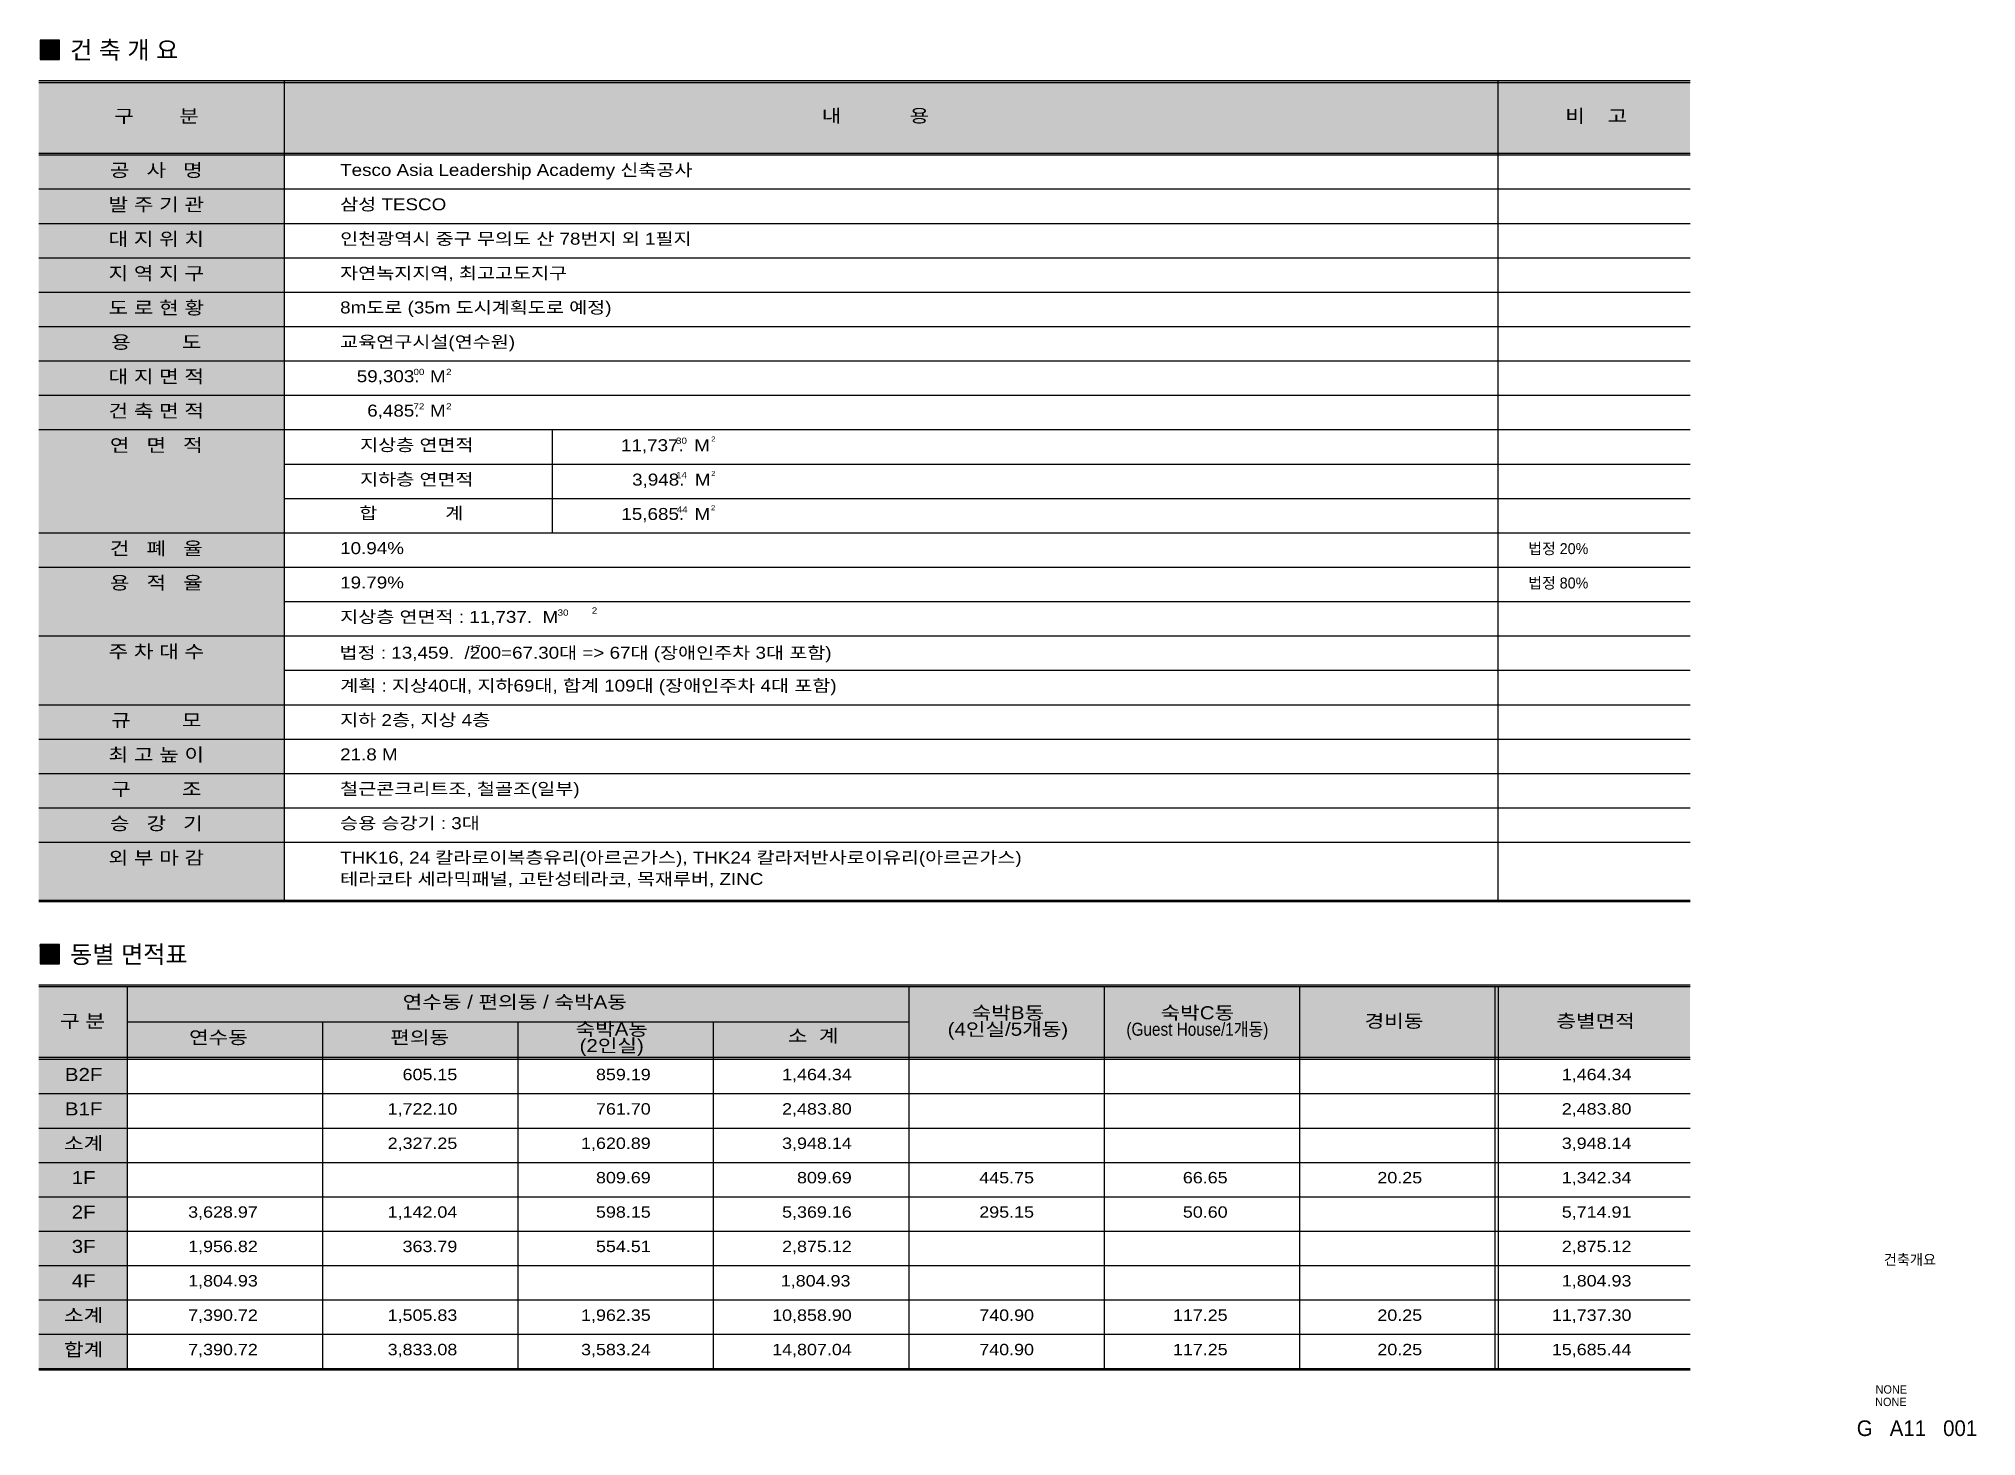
# Model space of a CAD drawing. Extents: x 292 to 4012, y 88 to 2770.
import ezdxf
from ezdxf.enums import TextEntityAlignment as Align

# ---------------------------------------------------------------- set-up
doc = ezdxf.new("R2010")
doc.units = 0
doc.header["$LTSCALE"] = 50
doc.header["$MEASUREMENT"] = 0
for name, color, linetype in [('252', 252, 'CONTINUOUS'), ('Sheet-text', 3, 'CONTINUOUS'), ('ST', 7, 'CONTINUOUS'), ('TE1', 3, 'CONTINUOUS'), ('TE2', 3, 'CONTINUOUS'), ('TXT', 6, 'CONTINUOUS')]:
    doc.layers.add(name, color=color, linetype=linetype)
doc.styles.add('heaven1', font='HYWULB.TTF')
doc.styles.add('HY울릉도M', font='HYWULM.TTF')
doc.styles.add('돋움', font='H2wull_0.TTF')
doc.styles.add('울릉도L', font='H2wull_0.TTF')

msp = doc.modelspace()

# ---------------------------------------------------------------- texts
at = {"layer": 'Sheet-text', "style": '울릉도L'}
msp.add_text('건축개요', height=20, dxfattribs=at).set_placement((3884.6, 426.8), align=Align.MIDDLE_CENTER)
at = {"layer": 'Sheet-text', "style": 'heaven1'}
for p in [(3817.8, 153.6), (3818.7, 177.5)]:
    msp.add_text('NONE', height=16, dxfattribs=at).set_placement(p, align=Align.MIDDLE_LEFT)
at = {"layer": 'Sheet-text', "color": 2, "style": 'HY울릉도M'}
msp.add_text('G   A11   001', height=30, dxfattribs=at).set_placement((3898.2, 103.1), align=Align.MIDDLE_CENTER)
at = {"layer": 'TE1', "style": '돋움'}
for s, width, p in [('구        분', 1.2, (518.7, 2622.2)), ('내            용', 1.2, (1898.7, 2622.6)), ('비    고', 1.2, (3282.4, 2622.2)), (' 공   사   명', 1.2, (512.7, 2518.1)), (' 발 주 기 관', 1.2, (512.7, 2452.1)), (' 대 지 위 치', 1.2, (512.7, 2386.1)), (' 지 역 지 구', 1.2, (512.7, 2320.1)), (' 도 로 현 황', 1.2, (512.7, 2254.1)), (' 용         도', 1.2, (512.7, 2188.1)), (' 대 지 면 적', 1.2, (512.7, 2122.1)), (' 건 축 면 적', 1.2, (512.7, 2056.1)), (' 연   면   적', 1.2, (512.7, 1990.1)), (' 건   폐   율', 1.2, (512.7, 1792.1)), (' 용   적   율', 1.2, (512.7, 1726.1)), (' 주 차 대 수', 1.2, (512.7, 1594.1)), (' 규         모', 1.2, (512.7, 1462.1)), (' 최 고 높 이', 1.2, (512.7, 1396.1)), (' 구         조', 1.2, (512.7, 1330.1)), (' 승   강   기', 1.2, (512.7, 1264.1)), (' 외 부 마 감', 1.2, (512.7, 1198.1)), ('연수동 / 편의동 / 숙박A동', 1.2, (1206.3, 921.3)), ('구 분', 1.2, (376.5, 884.8)), ('숙박B동', 1.2, (2153, 900.6)), ('숙박C동', 1.2, (2516.7, 900.6)), ('경비동', 1.2, (2894.2, 884.8)), ('층별면적', 1.2, (3281.2, 884.8)), ('연수동', 1.2, (637.5, 853.4)), ('편의동', 1.2, (1023.7, 853.4)), ('숙박A동', 1.2, (1392.4, 869.3)), ('소  계', 1.2, (1779.1, 856.5)), ('(4인실/5개동)', 1.2, (2153, 869)), ('(Guest House/1개동)', 0.9, (2516.7, 869)), ('(2인실)', 1.2, (1392.4, 837.6)), ('B2F', 1.2, (378.7, 782.1)), ('B1F', 1.2, (378.7, 716.1)), ('소계', 1.2, (378.7, 650.1)), ('1F', 1.2, (378.7, 584.1)), ('2F', 1.2, (378.7, 518.1)), ('3F', 1.2, (378.7, 452.1)), ('4F', 1.2, (378.7, 386.1)), ('소계', 1.2, (378.7, 320.1)), ('합계', 1.2, (378.7, 254.1))]:
    msp.add_text(s, height=25, dxfattribs=dict(at, width=width)).set_placement(p, align=Align.MIDDLE_CENTER)
at = {"layer": 'TE1', "style": '돋움', "width": 1.2}
for s, p in [('605.15', (1096, 782.1)), ('859.19', (1467.3, 782.1)), ('1,464.34', (1853.2, 782.1)), ('1,464.34', (3350, 782.1)), ('1,722.10', (1096, 716.1)), ('761.70', (1467.3, 716.1)), ('2,483.80', (1853.2, 716.1)), ('2,483.80', (3350, 716.1)), ('2,327.25', (1096, 650.1)), ('1,620.89', (1467.3, 650.1)), ('3,948.14', (1853.2, 650.1)), ('3,948.14', (3350, 650.1)), ('809.69', (1467.3, 584.1)), ('809.69', (1853.2, 584.1)), ('66.65', (2574.8, 584.1)), ('20.25', (2948.2, 584.1)), ('1,342.34', (3350, 584.1)), ('445.75', (2203.1, 584.1)), ('3,628.97', (713, 518.1)), ('1,142.04', (1096, 518.1)), ('598.15', (1467.3, 518.1)), ('5,369.16', (1853.2, 518.1)), ('295.15', (2203.1, 518.1)), ('50.60', (2574.8, 518.1)), ('5,714.91', (3350, 518.1)), ('1,956.82', (713, 452.1)), ('363.79', (1096, 452.1)), ('554.51', (1467.3, 452.1)), ('2,875.12', (1853.2, 452.1)), ('2,875.12', (3350, 452.1)), ('1,804.93', (713, 386.1)), ('1,804.93', (1850.7, 386.1)), ('1,804.93', (3350, 386.1)), ('7,390.72', (713, 320.1)), ('1,505.83', (1096, 320.1)), ('1,962.35', (1467.3, 320.1)), ('10,858.90', (1853.2, 320.1)), ('740.90', (2203.1, 320.1)), ('117.25', (2574.8, 320.1)), ('20.25', (2948.2, 320.1)), ('11,737.30', (3350, 320.1)), ('7,390.72', (713, 254.1)), ('3,833.08', (1096, 254.1)), ('3,583.24', (1467.3, 254.1)), ('14,807.04', (1853.2, 254.1)), ('740.90', (2203.1, 254.1)), ('117.25', (2574.8, 254.1)), ('20.25', (2948.2, 254.1)), ('15,685.44', (3350, 254.1))]:
    msp.add_text(s, height=21.88, dxfattribs=at).set_placement(p, align=Align.MIDDLE_RIGHT)
at = {"layer": 'TE2', "style": '돋움', "width": 1.2}
for s, height, p in [('Tesco Asia Leadership Academy 신축공사', 23, (871.1, 2507.1)), ('삼성 TESCO', 23, (871.1, 2441.1)), ('인천광역시 중구 무의도 산 78번지 외 1필지', 23, (871.1, 2375.1)), ('자연녹지지역, 최고고도지구', 23, (871.1, 2309.1)), ('8m도로 (35m 도시계획도로 예정)', 23, (871.1, 2243.1)), ('교육연구시설(연수원)', 23, (871.1, 2177.1)), ('00', 12, (1011.8, 2124.8)), ('2', 12, (1074.4, 2124.8)), ('72', 12, (1011.8, 2058.8)), ('2', 12, (1074.4, 2058.8)), ('지상층 연면적', 23, (909.4, 1979.1)), ('30', 12, (1515.9, 1992.8)), ('2', 9.5, (1583.3, 1997.3)), ('지하층 연면적', 23, (909.4, 1913.1)), ('14', 12, (1515.9, 1926.8)), ('2', 9.5, (1583.3, 1931.3)), ('합             계', 23, (907.8, 1848.4)), ('44', 12, (1517.3, 1860.8)), ('2', 9.5, (1583, 1865.3)), ('10.94%%%', 23, (871.1, 1781.1)), ('19.79%%%', 23, (871.1, 1715.1)), ('지상층 연면적 : 11,737.  M  ', 23, (871.1, 1649.1)), ('30', 12, (1288.5, 1662.8)), ('2', 12, (1354.1, 1666.8)), ('법정 : 13,459.  /200=67.30대 => 67대 (장애인주차 3대 포함)', 23, (869.9, 1580.3)), ('17', 12, (1119.9, 1593.8)), ('계획 : 지상40대, 지하69대, 합계 109대 (장애인주차 4대 포함)', 23, (871.1, 1517.1)), ('지하 2층, 지상 4층', 23, (871.1, 1451.1)), ('21.8 M', 23, (871.1, 1385.1)), ('철근콘크리트조, 철골조(일부)', 23, (871.1, 1319.1)), ('승용 승강기 : 3대', 23, (871.1, 1253.1)), ('THK16, 24 칼라로이복층유리(아르곤가스), THK24 칼라저반사로이유리(아르곤가스)', 23, (871.1, 1187.1)), ('테라코타 세라믹패널, 고탄성테라코, 목재루버, ZINC', 23, (871.1, 1146))]:
    msp.add_text(s, height=height, dxfattribs=at).set_placement(p)
for s, p in [('59,303.  M', (1073.6, 2111.1)), ('6,485.  M', (1073.6, 2045.1))]:
    msp.add_text(s, height=23, dxfattribs=at).set_placement(p, align=Align.RIGHT)
for s, p in [('11,737.  M ', (1590.9, 1990.1)), ('3,948.  M', (1582.1, 1924.1)), ('15,685.  M ', (1591.6, 1858.1))]:
    msp.add_text(s, height=23, dxfattribs=at).set_placement(p, align=Align.MIDDLE_RIGHT)
at = {"layer": 'TE2', "style": '돋움'}
for s, p in [(' 법정 20%', (3144.3, 1781.1)), (' 법정 80%', (3144.3, 1715.1))]:
    msp.add_text(s, height=21, dxfattribs=at).set_placement(p)
at = {"layer": 'TXT', "style": '돋움'}
for s, p in [('건 축 개 요', (352.7, 2731.9)), ('동별 면적표', (352.7, 995.7))]:
    msp.add_text(s, height=34, dxfattribs=at).set_placement(p)

# ---------------------------------------------------------------- hatches: boundary and pattern name
at = {"layer": '252'}
for points in [[(292.5, 2690.4), (3462.5, 2690.4), (3462.5, 2547.4), (292.5, 2547.4)], [(292.5, 1116.4), (763.5, 1116.4), (763.5, 2547.4), (292.5, 2547.4)], [(292.5, 954.4), (3462.5, 954.4), (3462.5, 811.4), (292.5, 811.4)], [(292.5, 214.7), (462.5, 214.7), (462.5, 811.4), (292.5, 811.4)]]:
    msp.add_hatch(color=256, dxfattribs=at).paths.add_polyline_path(points)

# ---------------------------------------------------------------- linework, layer by layer
at = {"layer": 'ST'}
for p, q in [((292.5, 2690.4), (3462.5, 2690.4)), ((292.5, 2686.7), (3462.5, 2686.7)), ((763.5, 2690.4), (763.5, 1116.4)), ((3094.4, 1116.4), (3094.4, 2690.4)), ((292.5, 2551.1), (3462.5, 2551.1)), ((292.5, 2547.4), (3462.5, 2547.4)), ((3462.5, 2481.4), (292.5, 2481.4)), ((3462.5, 2415.4), (292.5, 2415.4)), ((3462.5, 2349.4), (292.5, 2349.4)), ((3462.5, 2283.4), (292.5, 2283.4)), ((3462.5, 2217.4), (292.5, 2217.4)), ((3462.5, 2151.4), (292.5, 2151.4)), ((3462.5, 2151.4), (292.5, 2151.4)), ((3462.5, 2085.4), (292.5, 2085.4)), ((3462.5, 2019.4), (292.5, 2019.4)), ((1278, 2019.4), (1278, 1821.4)), ((3462.5, 1953.4), (763.5, 1953.4)), ((3462.5, 1887.4), (763.5, 1887.4)), ((3462.5, 1887.4), (763.5, 1887.4)), ((3462.5, 1821.4), (292.5, 1821.4)), ((3462.5, 1755.4), (292.5, 1755.4)), ((3462.5, 1689.4), (763.5, 1689.4)), ((3462.5, 1623.4), (292.5, 1623.4)), ((3462.5, 1623.4), (292.5, 1623.4)), ((3462.5, 1557.4), (763.5, 1557.4)), ((3462.5, 1491.4), (292.5, 1491.4)), ((3462.5, 1491.4), (292.5, 1491.4)), ((3462.5, 1491.4), (814.5, 1491.4)), ((3462.5, 1425.4), (292.5, 1425.4)), ((3462.5, 1359.4), (292.5, 1359.4)), ((3462.5, 1359.4), (814.5, 1359.4)), ((3462.5, 1293.4), (292.5, 1293.4)), ((3462.5, 1293.4), (292.5, 1293.4)), ((3462.5, 1293.4), (814.5, 1293.4)), ((3462.5, 1227.4), (292.5, 1227.4)), ((3462.5, 1116.4), (292.5, 1116.4)), ((3462.5, 1113.7), (292.5, 1113.7)), ((292.5, 954.4), (3462.5, 954.4)), ((292.5, 950.8), (3462.5, 950.8)), ((462.5, 950.8), (462.5, 217.4)), ((1962.5, 950.8), (1962.5, 217.4)), ((2337.5, 950.8), (2337.5, 217.4)), ((2712.5, 950.8), (2712.5, 217.4)), ((3087.5, 950.8), (3087.5, 217.4)), ((3087.5, 950.8), (3087.5, 217.4)), ((3094.4, 950.8), (3094.4, 217.4)), ((462.5, 882.9), (1962.5, 882.9)), ((837.5, 882.9), (837.5, 217.4)), ((1212.5, 882.9), (1212.5, 217.4)), ((1587.5, 882.9), (1587.5, 217.4)), ((292.5, 815.1), (3462.5, 815.1)), ((292.5, 811.4), (3462.5, 811.4)), ((292.5, 745.4), (3462.5, 745.4)), ((292.5, 679.4), (3462.5, 679.4)), ((292.5, 613.4), (3462.5, 613.4)), ((292.5, 547.4), (3462.5, 547.4)), ((292.5, 481.4), (3462.5, 481.4)), ((292.5, 415.4), (3462.5, 415.4)), ((292.5, 349.4), (3462.5, 349.4)), ((292.5, 283.4), (3462.5, 283.4)), ((292.5, 217.4), (3462.5, 217.4)), ((3462.5, 214.7), (292.5, 214.7))]:
    msp.add_line(p, q, dxfattribs=at)
at = {"layer": 'TXT'}
for p, q in [((332.5, 2768), (295.1, 2768)), ((295.1, 2768), (295.1, 2730.6)), ((295.1, 2767.9), (295.2, 2768)), ((295.1, 2767.7), (295.4, 2768)), ((295.1, 2767.6), (295.5, 2768)), ((295.1, 2767.4), (295.7, 2768)), ((295.1, 2767.3), (295.8, 2768)), ((295.1, 2767.1), (296, 2768)), ((295.1, 2767), (296.1, 2768)), ((295.1, 2766.9), (296.2, 2768)), ((295.1, 2766.7), (296.4, 2768)), ((295.1, 2766.6), (296.5, 2768)), ((295.1, 2766.4), (296.7, 2768)), ((295.1, 2766.3), (296.8, 2768)), ((295.1, 2766.1), (297, 2768)), ((295.1, 2766), (297.1, 2768)), ((295.1, 2765.8), (297.3, 2768)), ((295.1, 2765.7), (297.4, 2768)), ((295.1, 2765.5), (297.6, 2768)), ((295.1, 2765.4), (297.7, 2768)), ((295.1, 2765.2), (297.9, 2768)), ((295.1, 2765.1), (298, 2768)), ((295.1, 2764.9), (298.2, 2768)), ((295.1, 2764.8), (298.3, 2768)), ((295.1, 2764.6), (298.5, 2768)), ((295.1, 2764.5), (298.6, 2768)), ((295.1, 2764.4), (298.7, 2768)), ((295.1, 2764.2), (298.9, 2768)), ((295.1, 2764.1), (299, 2768)), ((295.1, 2763.9), (299.2, 2768)), ((295.1, 2763.8), (299.3, 2768)), ((295.1, 2763.6), (299.5, 2768)), ((295.1, 2763.5), (299.6, 2768)), ((295.1, 2763.3), (299.8, 2768)), ((295.1, 2763.2), (299.9, 2768)), ((295.1, 2763), (300.1, 2768)), ((295.1, 2762.9), (300.2, 2768)), ((295.1, 2762.7), (300.4, 2768)), ((295.1, 2762.6), (300.5, 2768)), ((295.1, 2762.4), (300.7, 2768)), ((295.1, 2762.3), (300.8, 2768)), ((295.1, 2762.1), (301, 2768)), ((295.1, 2762), (301.1, 2768)), ((295.1, 2761.9), (301.2, 2768)), ((295.1, 2761.7), (301.4, 2768)), ((295.1, 2761.6), (301.5, 2768)), ((295.1, 2761.4), (301.7, 2768)), ((295.1, 2761.3), (301.8, 2768)), ((295.1, 2761.1), (302, 2768)), ((295.1, 2761), (302.1, 2768)), ((295.1, 2760.8), (302.3, 2768)), ((295.1, 2760.7), (302.4, 2768)), ((295.1, 2760.5), (302.6, 2768)), ((295.1, 2760.4), (302.7, 2768)), ((295.1, 2760.2), (302.9, 2768)), ((295.1, 2760.1), (303, 2768)), ((295.1, 2759.9), (303.2, 2768)), ((295.1, 2759.8), (303.3, 2768)), ((295.1, 2759.6), (303.5, 2768)), ((295.1, 2759.5), (303.6, 2768)), ((295.1, 2759.4), (303.7, 2768)), ((295.1, 2759.2), (303.9, 2768)), ((295.1, 2759.1), (304, 2768)), ((295.1, 2758.9), (304.2, 2768)), ((295.1, 2758.8), (304.3, 2768)), ((295.1, 2758.6), (304.5, 2768)), ((295.1, 2758.5), (304.6, 2768)), ((295.1, 2758.3), (304.8, 2768)), ((295.1, 2758.2), (304.9, 2768)), ((295.1, 2758), (305.1, 2768)), ((295.1, 2757.9), (305.2, 2768)), ((295.1, 2757.7), (305.4, 2768)), ((295.1, 2757.6), (305.5, 2768)), ((295.1, 2757.4), (305.7, 2768)), ((295.1, 2757.3), (305.8, 2768)), ((295.1, 2757.1), (306, 2768)), ((295.1, 2757), (306.1, 2768)), ((295.1, 2756.9), (306.2, 2768)), ((295.1, 2756.7), (306.4, 2768)), ((295.1, 2756.6), (306.5, 2768)), ((295.1, 2756.4), (306.7, 2768)), ((295.1, 2756.3), (306.8, 2768)), ((295.1, 2756.1), (307, 2768)), ((295.1, 2756), (307.1, 2768)), ((295.1, 2755.8), (307.3, 2768)), ((295.1, 2755.7), (307.4, 2768)), ((295.1, 2755.5), (307.6, 2768)), ((295.1, 2755.4), (307.7, 2768)), ((295.1, 2755.2), (307.9, 2768)), ((295.1, 2755.1), (308, 2768)), ((295.1, 2754.9), (308.2, 2768)), ((295.1, 2754.8), (308.3, 2768)), ((295.1, 2754.6), (308.5, 2768)), ((295.1, 2754.5), (308.6, 2768)), ((295.1, 2754.4), (308.7, 2768)), ((295.1, 2754.2), (308.9, 2768)), ((295.1, 2754.1), (309, 2768)), ((295.1, 2753.9), (309.2, 2768)), ((295.1, 2753.8), (309.3, 2768)), ((295.1, 2753.6), (309.5, 2768)), ((295.1, 2753.5), (309.6, 2768)), ((295.1, 2753.3), (309.8, 2768)), ((295.1, 2753.2), (309.9, 2768)), ((295.1, 2753), (310.1, 2768)), ((295.1, 2752.9), (310.2, 2768)), ((295.1, 2752.7), (310.4, 2768)), ((295.1, 2752.6), (310.5, 2768)), ((295.1, 2752.4), (310.7, 2768)), ((295.1, 2752.3), (310.8, 2768)), ((295.1, 2752.1), (310.9, 2768)), ((295.1, 2752), (311.1, 2768)), ((295.1, 2751.9), (311.2, 2768)), ((295.1, 2751.7), (311.4, 2768)), ((295.1, 2751.6), (311.5, 2768)), ((295.1, 2751.4), (311.7, 2768)), ((295.1, 2751.3), (311.8, 2768)), ((295.1, 2751.1), (312, 2768)), ((295.1, 2751), (312.1, 2768)), ((295.1, 2750.8), (312.3, 2768)), ((295.1, 2750.7), (312.4, 2768)), ((295.1, 2750.5), (312.6, 2768)), ((295.1, 2750.4), (312.7, 2768)), ((295.1, 2750.2), (312.9, 2768)), ((295.1, 2750.1), (313, 2768)), ((295.1, 2749.9), (313.2, 2768)), ((295.1, 2749.8), (313.3, 2768)), ((295.1, 2749.6), (313.4, 2768)), ((295.1, 2749.5), (313.6, 2768)), ((295.1, 2749.4), (313.7, 2768)), ((295.1, 2749.2), (313.9, 2768)), ((295.1, 2749.1), (314, 2768)), ((295.1, 2748.9), (314.2, 2768)), ((295.1, 2748.8), (314.3, 2768)), ((295.1, 2748.6), (314.5, 2768)), ((295.1, 2748.5), (314.6, 2768)), ((295.1, 2748.3), (314.8, 2768)), ((295.1, 2748.2), (314.9, 2768)), ((295.1, 2748), (315.1, 2768)), ((295.1, 2747.9), (315.2, 2768)), ((295.1, 2747.7), (315.4, 2768)), ((295.1, 2747.6), (315.5, 2768)), ((295.1, 2747.4), (315.7, 2768)), ((295.1, 2747.3), (315.8, 2768)), ((295.1, 2747.1), (315.9, 2768)), ((295.1, 2747), (316.1, 2768)), ((295.1, 2746.9), (316.2, 2768)), ((295.1, 2746.7), (316.4, 2768)), ((295.1, 2746.6), (316.5, 2768)), ((295.1, 2746.4), (316.7, 2768)), ((295.1, 2746.3), (316.8, 2768)), ((295.1, 2746.1), (317, 2768)), ((295.1, 2746), (317.1, 2768)), ((295.1, 2745.8), (317.3, 2768)), ((295.1, 2745.7), (317.4, 2768)), ((295.1, 2745.5), (317.6, 2768)), ((295.1, 2745.4), (317.7, 2768)), ((295.1, 2745.2), (317.9, 2768)), ((295.1, 2745.1), (318, 2768)), ((295.1, 2744.9), (318.2, 2768)), ((295.1, 2744.8), (318.3, 2768)), ((295.1, 2744.6), (318.4, 2768)), ((295.1, 2744.5), (318.6, 2768)), ((295.1, 2744.4), (318.7, 2768)), ((295.1, 2744.2), (318.9, 2768)), ((295.1, 2744.1), (319, 2768)), ((295.1, 2743.9), (319.2, 2768)), ((295.1, 2743.8), (319.3, 2768)), ((295.1, 2743.6), (319.5, 2768)), ((295.1, 2743.5), (319.6, 2768)), ((295.1, 2743.3), (319.8, 2768)), ((295.1, 2743.2), (319.9, 2768)), ((295.1, 2743), (320.1, 2768)), ((295.1, 2742.9), (320.2, 2768)), ((295.1, 2742.7), (320.4, 2768)), ((295.1, 2742.6), (320.5, 2768)), ((295.1, 2742.4), (320.7, 2768)), ((295.1, 2742.3), (320.8, 2768)), ((295.1, 2742.1), (320.9, 2768)), ((295.1, 2742), (321.1, 2768)), ((295.1, 2741.9), (321.2, 2768)), ((295.1, 2741.7), (321.4, 2768)), ((295.1, 2741.6), (321.5, 2768)), ((295.1, 2741.4), (321.7, 2768)), ((295.1, 2741.3), (321.8, 2768)), ((295.1, 2741.1), (322, 2768)), ((295.1, 2741), (322.1, 2768)), ((295.1, 2740.8), (322.3, 2768)), ((295.1, 2740.7), (322.4, 2768)), ((295.1, 2740.5), (322.6, 2768)), ((295.1, 2740.4), (322.7, 2768)), ((295.1, 2740.2), (322.9, 2768)), ((295.1, 2740.1), (323, 2768)), ((295.1, 2739.9), (323.2, 2768)), ((295.1, 2739.8), (323.3, 2768)), ((295.1, 2739.6), (323.4, 2768)), ((295.1, 2739.5), (323.6, 2768)), ((295.1, 2739.4), (323.7, 2768)), ((295.1, 2739.2), (323.9, 2768)), ((295.1, 2739.1), (324, 2768)), ((295.1, 2738.9), (324.2, 2768)), ((295.1, 2738.8), (324.3, 2768)), ((295.1, 2738.6), (324.5, 2768)), ((295.1, 2738.5), (324.6, 2768)), ((295.1, 2738.3), (324.8, 2768)), ((295.1, 2738.2), (324.9, 2768)), ((295.1, 2738), (325.1, 2768)), ((295.1, 2737.9), (325.2, 2768)), ((295.1, 2737.7), (325.4, 2768)), ((295.1, 2737.6), (325.5, 2768)), ((295.1, 2737.4), (325.7, 2768)), ((295.1, 2737.3), (325.8, 2768)), ((295.1, 2737.1), (325.9, 2768)), ((295.1, 2737), (326.1, 2768)), ((295.1, 2736.9), (326.2, 2768)), ((295.1, 2736.7), (326.4, 2768)), ((295.1, 2736.6), (326.5, 2768)), ((295.1, 2736.4), (326.7, 2768)), ((295.1, 2736.3), (326.8, 2768)), ((295.1, 2736.1), (327, 2768)), ((295.1, 2736), (327.1, 2768)), ((295.1, 2735.8), (327.3, 2768)), ((295.1, 2735.7), (327.4, 2768)), ((295.1, 2735.5), (327.6, 2768)), ((295.1, 2735.4), (327.7, 2768)), ((295.1, 2735.2), (327.9, 2768)), ((295.1, 2735.1), (328, 2768)), ((295.1, 2734.9), (328.2, 2768)), ((295.1, 2734.8), (328.3, 2768)), ((295.1, 2734.6), (328.4, 2768)), ((295.1, 2734.5), (328.6, 2768)), ((295.1, 2734.4), (328.7, 2768)), ((295.1, 2734.2), (328.9, 2768)), ((295.1, 2734.1), (329, 2768)), ((295.1, 2733.9), (329.2, 2768)), ((295.1, 2733.8), (329.3, 2768)), ((295.1, 2733.6), (329.5, 2768)), ((295.1, 2733.5), (329.6, 2768)), ((295.1, 2733.3), (329.8, 2768)), ((295.1, 2733.2), (329.9, 2768)), ((295.1, 2733), (330.1, 2768)), ((295.1, 2732.9), (330.2, 2768)), ((295.1, 2732.7), (330.4, 2768)), ((295.1, 2732.6), (330.5, 2768)), ((295.1, 2732.4), (330.7, 2768)), ((295.1, 2732.3), (330.8, 2768)), ((295.1, 2732.1), (330.9, 2768)), ((295.1, 2732), (331.1, 2768)), ((295.1, 2731.9), (331.2, 2768)), ((295.1, 2731.7), (331.4, 2768)), ((295.1, 2731.6), (331.5, 2768)), ((295.1, 2731.4), (331.7, 2768)), ((295.1, 2731.3), (331.8, 2768)), ((295.1, 2731.1), (332, 2768)), ((295.1, 2731), (332.1, 2768)), ((295.1, 2730.8), (332.3, 2768)), ((295.1, 2730.7), (332.4, 2768)), ((295.1, 2730.6), (332.5, 2768)), ((295.3, 2730.6), (332.5, 2767.8)), ((295.4, 2730.6), (332.5, 2767.7)), ((295.6, 2730.6), (332.5, 2767.5)), ((295.7, 2730.6), (332.5, 2767.4)), ((295.9, 2730.6), (332.5, 2767.2)), ((296, 2730.6), (332.5, 2767.1)), ((296.2, 2730.6), (332.5, 2766.9)), ((296.3, 2730.6), (332.5, 2766.8)), ((296.5, 2730.6), (332.5, 2766.6)), ((296.6, 2730.6), (332.5, 2766.5)), ((296.8, 2730.6), (332.5, 2766.3)), ((296.9, 2730.6), (332.5, 2766.2)), ((297, 2730.6), (332.5, 2766.1)), ((297.2, 2730.6), (332.5, 2765.9)), ((297.3, 2730.6), (332.5, 2765.8)), ((297.5, 2730.6), (332.5, 2765.6)), ((297.6, 2730.6), (332.5, 2765.5)), ((297.8, 2730.6), (332.5, 2765.3)), ((297.9, 2730.6), (332.5, 2765.2)), ((298.1, 2730.6), (332.5, 2765)), ((298.2, 2730.6), (332.5, 2764.9)), ((298.4, 2730.6), (332.5, 2764.7)), ((298.5, 2730.6), (332.5, 2764.6)), ((298.7, 2730.6), (332.5, 2764.4)), ((298.8, 2730.6), (332.5, 2764.3)), ((299, 2730.6), (332.5, 2764.1)), ((299.1, 2730.6), (332.5, 2764)), ((299.3, 2730.6), (332.5, 2763.8)), ((299.4, 2730.6), (332.5, 2763.7)), ((299.5, 2730.6), (332.5, 2763.6)), ((299.7, 2730.6), (332.5, 2763.4)), ((299.8, 2730.6), (332.5, 2763.3)), ((300, 2730.6), (332.5, 2763.1)), ((300.1, 2730.6), (332.5, 2763)), ((300.3, 2730.6), (332.5, 2762.8)), ((300.4, 2730.6), (332.5, 2762.7)), ((300.6, 2730.6), (332.5, 2762.5)), ((300.7, 2730.6), (332.5, 2762.4)), ((300.9, 2730.6), (332.5, 2762.2)), ((301, 2730.6), (332.5, 2762.1)), ((301.2, 2730.6), (332.5, 2761.9)), ((301.3, 2730.6), (332.5, 2761.8)), ((301.5, 2730.6), (332.5, 2761.6)), ((301.6, 2730.6), (332.5, 2761.5)), ((301.8, 2730.6), (332.5, 2761.3)), ((301.9, 2730.6), (332.5, 2761.2)), ((302, 2730.6), (332.5, 2761.1)), ((302.2, 2730.6), (332.5, 2760.9)), ((302.3, 2730.6), (332.5, 2760.8)), ((302.5, 2730.6), (332.5, 2760.6)), ((302.6, 2730.6), (332.5, 2760.5)), ((302.8, 2730.6), (332.5, 2760.3)), ((302.9, 2730.6), (332.5, 2760.2)), ((303.1, 2730.6), (332.5, 2760)), ((303.2, 2730.6), (332.5, 2759.9)), ((303.4, 2730.6), (332.5, 2759.7)), ((303.5, 2730.6), (332.5, 2759.6)), ((303.7, 2730.6), (332.5, 2759.4)), ((303.8, 2730.6), (332.5, 2759.3)), ((304, 2730.6), (332.5, 2759.1)), ((304.1, 2730.6), (332.5, 2759)), ((304.3, 2730.6), (332.5, 2758.8)), ((304.4, 2730.6), (332.5, 2758.7)), ((304.5, 2730.6), (332.5, 2758.6)), ((304.7, 2730.6), (332.5, 2758.4)), ((304.8, 2730.6), (332.5, 2758.3)), ((305, 2730.6), (332.5, 2758.1)), ((305.1, 2730.6), (332.5, 2758)), ((305.3, 2730.6), (332.5, 2757.8)), ((305.4, 2730.6), (332.5, 2757.7)), ((305.6, 2730.6), (332.5, 2757.5)), ((305.7, 2730.6), (332.5, 2757.4)), ((305.9, 2730.6), (332.5, 2757.2)), ((306, 2730.6), (332.5, 2757.1)), ((306.2, 2730.6), (332.5, 2756.9)), ((306.3, 2730.6), (332.5, 2756.8)), ((306.5, 2730.6), (332.5, 2756.6)), ((306.6, 2730.6), (332.5, 2756.5)), ((306.8, 2730.6), (332.5, 2756.3)), ((306.9, 2730.6), (332.5, 2756.2)), ((307, 2730.6), (332.5, 2756.1)), ((307.2, 2730.6), (332.5, 2755.9)), ((307.3, 2730.6), (332.5, 2755.8)), ((307.5, 2730.6), (332.5, 2755.6)), ((307.6, 2730.6), (332.5, 2755.5)), ((307.8, 2730.6), (332.5, 2755.3)), ((307.9, 2730.6), (332.5, 2755.2)), ((308.1, 2730.6), (332.5, 2755)), ((308.2, 2730.6), (332.5, 2754.9)), ((308.4, 2730.6), (332.5, 2754.7)), ((308.5, 2730.6), (332.5, 2754.6)), ((308.7, 2730.6), (332.5, 2754.4)), ((308.8, 2730.6), (332.5, 2754.3)), ((309, 2730.6), (332.5, 2754.1)), ((309.1, 2730.6), (332.5, 2754)), ((309.3, 2730.6), (332.5, 2753.8)), ((309.4, 2730.6), (332.5, 2753.7)), ((309.5, 2730.6), (332.5, 2753.6)), ((309.7, 2730.6), (332.5, 2753.4)), ((309.8, 2730.6), (332.5, 2753.3)), ((310, 2730.6), (332.5, 2753.1)), ((310.1, 2730.6), (332.5, 2753)), ((310.3, 2730.6), (332.5, 2752.8)), ((310.4, 2730.6), (332.5, 2752.7)), ((310.6, 2730.6), (332.5, 2752.5)), ((332.5, 2730.6), (332.5, 2768)), ((295.1, 2730.6), (332.5, 2730.6)), ((310.7, 2730.6), (332.5, 2752.4)), ((310.9, 2730.6), (332.5, 2752.2)), ((311, 2730.6), (332.5, 2752.1)), ((311.2, 2730.6), (332.5, 2751.9)), ((311.3, 2730.6), (332.5, 2751.8)), ((311.5, 2730.6), (332.5, 2751.6)), ((311.6, 2730.6), (332.5, 2751.5)), ((311.7, 2730.6), (332.5, 2751.3)), ((311.9, 2730.6), (332.5, 2751.2)), ((312, 2730.6), (332.5, 2751.1)), ((312.2, 2730.6), (332.5, 2750.9)), ((312.3, 2730.6), (332.5, 2750.8)), ((312.5, 2730.6), (332.5, 2750.6)), ((312.6, 2730.6), (332.5, 2750.5)), ((312.8, 2730.6), (332.5, 2750.3)), ((312.9, 2730.6), (332.5, 2750.2)), ((313.1, 2730.6), (332.5, 2750)), ((313.2, 2730.6), (332.5, 2749.9)), ((313.4, 2730.6), (332.5, 2749.7)), ((313.5, 2730.6), (332.5, 2749.6)), ((313.7, 2730.6), (332.5, 2749.4)), ((313.8, 2730.6), (332.5, 2749.3)), ((314, 2730.6), (332.5, 2749.1)), ((314.1, 2730.6), (332.5, 2749)), ((314.2, 2730.6), (332.5, 2748.8)), ((314.4, 2730.6), (332.5, 2748.7)), ((314.5, 2730.6), (332.5, 2748.6)), ((314.7, 2730.6), (332.5, 2748.4)), ((314.8, 2730.6), (332.5, 2748.3)), ((315, 2730.6), (332.5, 2748.1)), ((315.1, 2730.6), (332.5, 2748)), ((315.3, 2730.6), (332.5, 2747.8)), ((315.4, 2730.6), (332.5, 2747.7)), ((315.6, 2730.6), (332.5, 2747.5)), ((315.7, 2730.6), (332.5, 2747.4)), ((315.9, 2730.6), (332.5, 2747.2)), ((316, 2730.6), (332.5, 2747.1)), ((316.2, 2730.6), (332.5, 2746.9)), ((316.3, 2730.6), (332.5, 2746.8)), ((316.5, 2730.6), (332.5, 2746.6)), ((316.6, 2730.6), (332.5, 2746.5)), ((316.7, 2730.6), (332.5, 2746.3)), ((316.9, 2730.6), (332.5, 2746.2)), ((317, 2730.6), (332.5, 2746.1)), ((317.2, 2730.6), (332.5, 2745.9)), ((317.3, 2730.6), (332.5, 2745.8)), ((317.5, 2730.6), (332.5, 2745.6)), ((317.6, 2730.6), (332.5, 2745.5)), ((317.8, 2730.6), (332.5, 2745.3)), ((317.9, 2730.6), (332.5, 2745.2)), ((318.1, 2730.6), (332.5, 2745)), ((318.2, 2730.6), (332.5, 2744.9)), ((318.4, 2730.6), (332.5, 2744.7)), ((318.5, 2730.6), (332.5, 2744.6)), ((318.7, 2730.6), (332.5, 2744.4)), ((318.8, 2730.6), (332.5, 2744.3)), ((319, 2730.6), (332.5, 2744.1)), ((319.1, 2730.6), (332.5, 2744)), ((319.2, 2730.6), (332.5, 2743.8)), ((319.4, 2730.6), (332.5, 2743.7)), ((319.5, 2730.6), (332.5, 2743.6)), ((319.7, 2730.6), (332.5, 2743.4)), ((319.8, 2730.6), (332.5, 2743.3)), ((320, 2730.6), (332.5, 2743.1)), ((320.1, 2730.6), (332.5, 2743)), ((320.3, 2730.6), (332.5, 2742.8)), ((320.4, 2730.6), (332.5, 2742.7)), ((320.6, 2730.6), (332.5, 2742.5)), ((320.7, 2730.6), (332.5, 2742.4)), ((320.9, 2730.6), (332.5, 2742.2)), ((321, 2730.6), (332.5, 2742.1)), ((321.2, 2730.6), (332.5, 2741.9)), ((321.3, 2730.6), (332.5, 2741.8)), ((321.5, 2730.6), (332.5, 2741.6)), ((321.6, 2730.6), (332.5, 2741.5)), ((321.7, 2730.6), (332.5, 2741.3)), ((321.9, 2730.6), (332.5, 2741.2)), ((322, 2730.6), (332.5, 2741.1)), ((322.2, 2730.6), (332.5, 2740.9)), ((322.3, 2730.6), (332.5, 2740.8)), ((322.5, 2730.6), (332.5, 2740.6)), ((322.6, 2730.6), (332.5, 2740.5)), ((322.8, 2730.6), (332.5, 2740.3)), ((322.9, 2730.6), (332.5, 2740.2)), ((323.1, 2730.6), (332.5, 2740)), ((323.2, 2730.6), (332.5, 2739.9)), ((323.4, 2730.6), (332.5, 2739.7)), ((323.5, 2730.6), (332.5, 2739.6)), ((323.7, 2730.6), (332.5, 2739.4)), ((323.8, 2730.6), (332.5, 2739.3)), ((324, 2730.6), (332.5, 2739.1)), ((324.1, 2730.6), (332.5, 2739)), ((324.2, 2730.6), (332.5, 2738.8)), ((324.4, 2730.6), (332.5, 2738.7)), ((324.5, 2730.6), (332.5, 2738.6)), ((324.7, 2730.6), (332.5, 2738.4)), ((324.8, 2730.6), (332.5, 2738.3)), ((325, 2730.6), (332.5, 2738.1)), ((325.1, 2730.6), (332.5, 2738)), ((325.3, 2730.6), (332.5, 2737.8)), ((325.4, 2730.6), (332.5, 2737.7)), ((325.6, 2730.6), (332.5, 2737.5)), ((325.7, 2730.6), (332.5, 2737.4)), ((325.9, 2730.6), (332.5, 2737.2)), ((326, 2730.6), (332.5, 2737.1)), ((326.2, 2730.6), (332.5, 2736.9)), ((326.3, 2730.6), (332.5, 2736.8)), ((326.5, 2730.6), (332.5, 2736.6)), ((326.6, 2730.6), (332.5, 2736.5)), ((326.7, 2730.6), (332.5, 2736.3)), ((326.9, 2730.6), (332.5, 2736.2)), ((327, 2730.6), (332.5, 2736.1)), ((327.2, 2730.6), (332.5, 2735.9)), ((327.3, 2730.6), (332.5, 2735.8)), ((327.5, 2730.6), (332.5, 2735.6)), ((327.6, 2730.6), (332.5, 2735.5)), ((327.8, 2730.6), (332.5, 2735.3)), ((327.9, 2730.6), (332.5, 2735.2)), ((328.1, 2730.6), (332.5, 2735)), ((328.2, 2730.6), (332.5, 2734.9)), ((328.4, 2730.6), (332.5, 2734.7)), ((328.5, 2730.6), (332.5, 2734.6)), ((328.7, 2730.6), (332.5, 2734.4)), ((328.8, 2730.6), (332.5, 2734.3)), ((329, 2730.6), (332.5, 2734.1)), ((329.1, 2730.6), (332.5, 2734)), ((329.2, 2730.6), (332.5, 2733.8)), ((329.4, 2730.6), (332.5, 2733.7)), ((329.5, 2730.6), (332.5, 2733.6)), ((329.7, 2730.6), (332.5, 2733.4)), ((329.8, 2730.6), (332.5, 2733.3)), ((330, 2730.6), (332.5, 2733.1)), ((330.1, 2730.6), (332.5, 2733)), ((330.3, 2730.6), (332.5, 2732.8)), ((330.4, 2730.6), (332.5, 2732.7)), ((330.6, 2730.6), (332.5, 2732.5)), ((330.7, 2730.6), (332.5, 2732.4)), ((330.9, 2730.6), (332.5, 2732.2)), ((331, 2730.6), (332.5, 2732.1)), ((331.2, 2730.6), (332.5, 2731.9)), ((331.3, 2730.6), (332.5, 2731.8)), ((331.5, 2730.6), (332.5, 2731.6)), ((331.6, 2730.6), (332.5, 2731.5)), ((331.7, 2730.6), (332.5, 2731.3)), ((331.9, 2730.6), (332.5, 2731.2)), ((332, 2730.6), (332.5, 2731.1)), ((332.2, 2730.6), (332.5, 2730.9)), ((332.3, 2730.6), (332.5, 2730.8)), ((332.5, 2730.6), (332.5, 2730.6)), ((332.5, 1031.8), (295.1, 1031.8)), ((295.1, 1031.8), (295.1, 994.3)), ((295.1, 1031.6), (295.2, 1031.8)), ((295.1, 1031.5), (295.4, 1031.8)), ((295.1, 1031.3), (295.5, 1031.8)), ((295.1, 1031.2), (295.7, 1031.8)), ((295.1, 1031.1), (295.8, 1031.8)), ((295.1, 1030.9), (296, 1031.8)), ((295.1, 1030.8), (296.1, 1031.8)), ((295.1, 1030.6), (296.2, 1031.8)), ((295.1, 1030.5), (296.4, 1031.8)), ((295.1, 1030.3), (296.5, 1031.8)), ((295.1, 1030.2), (296.7, 1031.8)), ((295.1, 1030), (296.8, 1031.8)), ((295.1, 1029.9), (297, 1031.8)), ((295.1, 1029.7), (297.1, 1031.8)), ((295.1, 1029.6), (297.3, 1031.8)), ((295.1, 1029.4), (297.4, 1031.8)), ((295.1, 1029.3), (297.6, 1031.8)), ((295.1, 1029.1), (297.7, 1031.8)), ((295.1, 1029), (297.9, 1031.8)), ((295.1, 1028.9), (298, 1031.8)), ((295.1, 1028.7), (298.2, 1031.8)), ((295.1, 1028.6), (298.3, 1031.8)), ((295.1, 1028.4), (298.5, 1031.8)), ((295.1, 1028.3), (298.6, 1031.8)), ((295.1, 1028.1), (298.7, 1031.8)), ((295.1, 1028), (298.9, 1031.8)), ((295.1, 1027.8), (299, 1031.8)), ((295.1, 1027.7), (299.2, 1031.8)), ((295.1, 1027.5), (299.3, 1031.8)), ((295.1, 1027.4), (299.5, 1031.8)), ((295.1, 1027.2), (299.6, 1031.8)), ((295.1, 1027.1), (299.8, 1031.8)), ((295.1, 1026.9), (299.9, 1031.8)), ((295.1, 1026.8), (300.1, 1031.8)), ((295.1, 1026.6), (300.2, 1031.8)), ((295.1, 1026.5), (300.4, 1031.8)), ((295.1, 1026.4), (300.5, 1031.8)), ((295.1, 1026.2), (300.7, 1031.8)), ((295.1, 1026.1), (300.8, 1031.8)), ((295.1, 1025.9), (301, 1031.8)), ((295.1, 1025.8), (301.1, 1031.8)), ((295.1, 1025.6), (301.2, 1031.8)), ((295.1, 1025.5), (301.4, 1031.8)), ((295.1, 1025.3), (301.5, 1031.8)), ((295.1, 1025.2), (301.7, 1031.8)), ((295.1, 1025), (301.8, 1031.8)), ((295.1, 1024.9), (302, 1031.8)), ((295.1, 1024.7), (302.1, 1031.8)), ((295.1, 1024.6), (302.3, 1031.8)), ((295.1, 1024.4), (302.4, 1031.8)), ((295.1, 1024.3), (302.6, 1031.8)), ((295.1, 1024.1), (302.7, 1031.8)), ((295.1, 1024), (302.9, 1031.8)), ((295.1, 1023.9), (303, 1031.8)), ((295.1, 1023.7), (303.2, 1031.8)), ((295.1, 1023.6), (303.3, 1031.8)), ((295.1, 1023.4), (303.5, 1031.8)), ((295.1, 1023.3), (303.6, 1031.8)), ((295.1, 1023.1), (303.7, 1031.8)), ((295.1, 1023), (303.9, 1031.8)), ((295.1, 1022.8), (304, 1031.8)), ((295.1, 1022.7), (304.2, 1031.8)), ((295.1, 1022.5), (304.3, 1031.8)), ((295.1, 1022.4), (304.5, 1031.8)), ((295.1, 1022.2), (304.6, 1031.8)), ((295.1, 1022.1), (304.8, 1031.8)), ((295.1, 1021.9), (304.9, 1031.8)), ((295.1, 1021.8), (305.1, 1031.8)), ((295.1, 1021.6), (305.2, 1031.8)), ((295.1, 1021.5), (305.4, 1031.8)), ((295.1, 1021.4), (305.5, 1031.8)), ((295.1, 1021.2), (305.7, 1031.8)), ((295.1, 1021.1), (305.8, 1031.8)), ((295.1, 1020.9), (306, 1031.8)), ((295.1, 1020.8), (306.1, 1031.8)), ((295.1, 1020.6), (306.2, 1031.8)), ((295.1, 1020.5), (306.4, 1031.8)), ((295.1, 1020.3), (306.5, 1031.8)), ((295.1, 1020.2), (306.7, 1031.8)), ((295.1, 1020), (306.8, 1031.8)), ((295.1, 1019.9), (307, 1031.8)), ((295.1, 1019.7), (307.1, 1031.8)), ((295.1, 1019.6), (307.3, 1031.8)), ((295.1, 1019.4), (307.4, 1031.8)), ((295.1, 1019.3), (307.6, 1031.8)), ((295.1, 1019.1), (307.7, 1031.8)), ((295.1, 1019), (307.9, 1031.8)), ((295.1, 1018.9), (308, 1031.8)), ((295.1, 1018.7), (308.2, 1031.8)), ((295.1, 1018.6), (308.3, 1031.8)), ((295.1, 1018.4), (308.5, 1031.8)), ((295.1, 1018.3), (308.6, 1031.8)), ((295.1, 1018.1), (308.7, 1031.8)), ((295.1, 1018), (308.9, 1031.8)), ((295.1, 1017.8), (309, 1031.8)), ((295.1, 1017.7), (309.2, 1031.8)), ((295.1, 1017.5), (309.3, 1031.8)), ((295.1, 1017.4), (309.5, 1031.8)), ((295.1, 1017.2), (309.6, 1031.8)), ((295.1, 1017.1), (309.8, 1031.8)), ((295.1, 1016.9), (309.9, 1031.8)), ((295.1, 1016.8), (310.1, 1031.8)), ((295.1, 1016.6), (310.2, 1031.8)), ((295.1, 1016.5), (310.4, 1031.8)), ((295.1, 1016.4), (310.5, 1031.8)), ((295.1, 1016.2), (310.7, 1031.8)), ((295.1, 1016.1), (310.8, 1031.8)), ((295.1, 1015.9), (310.9, 1031.8)), ((295.1, 1015.8), (311.1, 1031.8)), ((295.1, 1015.6), (311.2, 1031.8)), ((295.1, 1015.5), (311.4, 1031.8)), ((295.1, 1015.3), (311.5, 1031.8)), ((295.1, 1015.2), (311.7, 1031.8)), ((295.1, 1015), (311.8, 1031.8)), ((295.1, 1014.9), (312, 1031.8)), ((295.1, 1014.7), (312.1, 1031.8)), ((295.1, 1014.6), (312.3, 1031.8)), ((295.1, 1014.4), (312.4, 1031.8)), ((295.1, 1014.3), (312.6, 1031.8)), ((295.1, 1014.1), (312.7, 1031.8)), ((295.1, 1014), (312.9, 1031.8)), ((295.1, 1013.9), (313, 1031.8)), ((295.1, 1013.7), (313.2, 1031.8)), ((295.1, 1013.6), (313.3, 1031.8)), ((295.1, 1013.4), (313.4, 1031.8)), ((295.1, 1013.3), (313.6, 1031.8)), ((295.1, 1013.1), (313.7, 1031.8)), ((295.1, 1013), (313.9, 1031.8)), ((295.1, 1012.8), (314, 1031.8)), ((295.1, 1012.7), (314.2, 1031.8)), ((295.1, 1012.5), (314.3, 1031.8)), ((295.1, 1012.4), (314.5, 1031.8)), ((295.1, 1012.2), (314.6, 1031.8)), ((295.1, 1012.1), (314.8, 1031.8)), ((295.1, 1011.9), (314.9, 1031.8)), ((295.1, 1011.8), (315.1, 1031.8)), ((295.1, 1011.6), (315.2, 1031.8)), ((295.1, 1011.5), (315.4, 1031.8)), ((295.1, 1011.4), (315.5, 1031.8)), ((295.1, 1011.2), (315.7, 1031.8)), ((295.1, 1011.1), (315.8, 1031.8)), ((295.1, 1010.9), (315.9, 1031.8)), ((295.1, 1010.8), (316.1, 1031.8)), ((295.1, 1010.6), (316.2, 1031.8)), ((295.1, 1010.5), (316.4, 1031.8)), ((295.1, 1010.3), (316.5, 1031.8)), ((295.1, 1010.2), (316.7, 1031.8)), ((295.1, 1010), (316.8, 1031.8)), ((295.1, 1009.9), (317, 1031.8)), ((295.1, 1009.7), (317.1, 1031.8)), ((295.1, 1009.6), (317.3, 1031.8)), ((295.1, 1009.4), (317.4, 1031.8)), ((295.1, 1009.3), (317.6, 1031.8)), ((295.1, 1009.1), (317.7, 1031.8)), ((295.1, 1009), (317.9, 1031.8)), ((295.1, 1008.9), (318, 1031.8)), ((295.1, 1008.7), (318.2, 1031.8)), ((295.1, 1008.6), (318.3, 1031.8)), ((295.1, 1008.4), (318.4, 1031.8)), ((295.1, 1008.3), (318.6, 1031.8)), ((295.1, 1008.1), (318.7, 1031.8)), ((295.1, 1008), (318.9, 1031.8)), ((295.1, 1007.8), (319, 1031.8)), ((295.1, 1007.7), (319.2, 1031.8)), ((295.1, 1007.5), (319.3, 1031.8)), ((295.1, 1007.4), (319.5, 1031.8)), ((295.1, 1007.2), (319.6, 1031.8)), ((295.1, 1007.1), (319.8, 1031.8)), ((295.1, 1006.9), (319.9, 1031.8)), ((295.1, 1006.8), (320.1, 1031.8)), ((295.1, 1006.6), (320.2, 1031.8)), ((295.1, 1006.5), (320.4, 1031.8)), ((295.1, 1006.4), (320.5, 1031.8)), ((295.1, 1006.2), (320.7, 1031.8)), ((295.1, 1006.1), (320.8, 1031.8)), ((295.1, 1005.9), (320.9, 1031.8)), ((295.1, 1005.8), (321.1, 1031.8)), ((295.1, 1005.6), (321.2, 1031.8)), ((295.1, 1005.5), (321.4, 1031.8)), ((295.1, 1005.3), (321.5, 1031.8)), ((295.1, 1005.2), (321.7, 1031.8)), ((295.1, 1005), (321.8, 1031.8)), ((295.1, 1004.9), (322, 1031.8)), ((295.1, 1004.7), (322.1, 1031.8)), ((295.1, 1004.6), (322.3, 1031.8)), ((295.1, 1004.4), (322.4, 1031.8)), ((295.1, 1004.3), (322.6, 1031.8)), ((295.1, 1004.1), (322.7, 1031.8)), ((295.1, 1004), (322.9, 1031.8)), ((295.1, 1003.9), (323, 1031.8)), ((295.1, 1003.7), (323.2, 1031.8)), ((295.1, 1003.6), (323.3, 1031.8)), ((295.1, 1003.4), (323.4, 1031.8)), ((295.1, 1003.3), (323.6, 1031.8)), ((295.1, 1003.1), (323.7, 1031.8)), ((295.1, 1003), (323.9, 1031.8)), ((295.1, 1002.8), (324, 1031.8)), ((295.1, 1002.7), (324.2, 1031.8)), ((295.1, 1002.5), (324.3, 1031.8)), ((295.1, 1002.4), (324.5, 1031.8)), ((295.1, 1002.2), (324.6, 1031.8)), ((295.1, 1002.1), (324.8, 1031.8)), ((295.1, 1001.9), (324.9, 1031.8)), ((295.1, 1001.8), (325.1, 1031.8)), ((295.1, 1001.6), (325.2, 1031.8)), ((295.1, 1001.5), (325.4, 1031.8)), ((295.1, 1001.4), (325.5, 1031.8)), ((295.1, 1001.2), (325.7, 1031.8)), ((295.1, 1001.1), (325.8, 1031.8)), ((295.1, 1000.9), (325.9, 1031.8)), ((295.1, 1000.8), (326.1, 1031.8)), ((295.1, 1000.6), (326.2, 1031.8)), ((295.1, 1000.5), (326.4, 1031.8)), ((295.1, 1000.3), (326.5, 1031.8)), ((295.1, 1000.2), (326.7, 1031.8)), ((295.1, 1000), (326.8, 1031.8)), ((295.1, 999.9), (327, 1031.8)), ((295.1, 999.7), (327.1, 1031.8)), ((295.1, 999.6), (327.3, 1031.8)), ((295.1, 999.4), (327.4, 1031.8)), ((295.1, 999.3), (327.6, 1031.8)), ((295.1, 999.1), (327.7, 1031.8)), ((295.1, 999), (327.9, 1031.8)), ((295.1, 998.9), (328, 1031.8)), ((295.1, 998.7), (328.2, 1031.8)), ((295.1, 998.6), (328.3, 1031.8)), ((295.1, 998.4), (328.4, 1031.8)), ((295.1, 998.3), (328.6, 1031.8)), ((295.1, 998.1), (328.7, 1031.8)), ((295.1, 998), (328.9, 1031.8)), ((295.1, 997.8), (329, 1031.8)), ((295.1, 997.7), (329.2, 1031.8)), ((295.1, 997.5), (329.3, 1031.8)), ((295.1, 997.4), (329.5, 1031.8)), ((295.1, 997.2), (329.6, 1031.8)), ((295.1, 997.1), (329.8, 1031.8)), ((295.1, 996.9), (329.9, 1031.8)), ((295.1, 996.8), (330.1, 1031.8)), ((295.1, 996.6), (330.2, 1031.8)), ((295.1, 996.5), (330.4, 1031.8)), ((295.1, 996.4), (330.5, 1031.8)), ((295.1, 996.2), (330.7, 1031.8)), ((295.1, 996.1), (330.8, 1031.8)), ((295.1, 995.9), (330.9, 1031.8)), ((295.1, 995.8), (331.1, 1031.8)), ((295.1, 995.6), (331.2, 1031.8)), ((295.1, 995.5), (331.4, 1031.8)), ((295.1, 995.3), (331.5, 1031.8)), ((295.1, 995.2), (331.7, 1031.8)), ((295.1, 995), (331.8, 1031.8)), ((295.1, 994.9), (332, 1031.8)), ((295.1, 994.7), (332.1, 1031.8)), ((295.1, 994.6), (332.3, 1031.8)), ((295.1, 994.4), (332.4, 1031.8)), ((295.1, 994.3), (332.5, 1031.7)), ((295.3, 994.3), (332.5, 1031.6)), ((295.4, 994.3), (332.5, 1031.4)), ((295.6, 994.3), (332.5, 1031.3)), ((295.7, 994.3), (332.5, 1031.1)), ((295.9, 994.3), (332.5, 1031)), ((296, 994.3), (332.5, 1030.8)), ((296.2, 994.3), (332.5, 1030.7)), ((296.3, 994.3), (332.5, 1030.5)), ((296.5, 994.3), (332.5, 1030.4)), ((296.6, 994.3), (332.5, 1030.3)), ((296.8, 994.3), (332.5, 1030.1)), ((296.9, 994.3), (332.5, 1030)), ((297, 994.3), (332.5, 1029.8)), ((297.2, 994.3), (332.5, 1029.7)), ((297.3, 994.3), (332.5, 1029.5)), ((297.5, 994.3), (332.5, 1029.4)), ((297.6, 994.3), (332.5, 1029.2)), ((297.8, 994.3), (332.5, 1029.1)), ((297.9, 994.3), (332.5, 1028.9)), ((298.1, 994.3), (332.5, 1028.8)), ((298.2, 994.3), (332.5, 1028.6)), ((298.4, 994.3), (332.5, 1028.5)), ((298.5, 994.3), (332.5, 1028.3)), ((298.7, 994.3), (332.5, 1028.2)), ((298.8, 994.3), (332.5, 1028)), ((299, 994.3), (332.5, 1027.9)), ((299.1, 994.3), (332.5, 1027.8)), ((299.3, 994.3), (332.5, 1027.6)), ((299.4, 994.3), (332.5, 1027.5)), ((299.5, 994.3), (332.5, 1027.3)), ((299.7, 994.3), (332.5, 1027.2)), ((299.8, 994.3), (332.5, 1027)), ((300, 994.3), (332.5, 1026.9)), ((300.1, 994.3), (332.5, 1026.7)), ((300.3, 994.3), (332.5, 1026.6)), ((300.4, 994.3), (332.5, 1026.4)), ((300.6, 994.3), (332.5, 1026.3)), ((300.7, 994.3), (332.5, 1026.1)), ((300.9, 994.3), (332.5, 1026)), ((301, 994.3), (332.5, 1025.8)), ((301.2, 994.3), (332.5, 1025.7)), ((301.3, 994.3), (332.5, 1025.6)), ((301.5, 994.3), (332.5, 1025.4)), ((301.6, 994.3), (332.5, 1025.3)), ((301.8, 994.3), (332.5, 1025.1)), ((301.9, 994.3), (332.5, 1025)), ((302, 994.3), (332.5, 1024.8)), ((302.2, 994.3), (332.5, 1024.7)), ((302.3, 994.3), (332.5, 1024.5)), ((302.5, 994.3), (332.5, 1024.4)), ((302.6, 994.3), (332.5, 1024.2)), ((302.8, 994.3), (332.5, 1024.1)), ((302.9, 994.3), (332.5, 1023.9)), ((303.1, 994.3), (332.5, 1023.8)), ((303.2, 994.3), (332.5, 1023.6)), ((303.4, 994.3), (332.5, 1023.5)), ((303.5, 994.3), (332.5, 1023.3)), ((303.7, 994.3), (332.5, 1023.2)), ((303.8, 994.3), (332.5, 1023.1)), ((304, 994.3), (332.5, 1022.9)), ((304.1, 994.3), (332.5, 1022.8)), ((304.3, 994.3), (332.5, 1022.6)), ((304.4, 994.3), (332.5, 1022.5)), ((304.5, 994.3), (332.5, 1022.3)), ((304.7, 994.3), (332.5, 1022.2)), ((304.8, 994.3), (332.5, 1022)), ((305, 994.3), (332.5, 1021.9)), ((305.1, 994.3), (332.5, 1021.7)), ((305.3, 994.3), (332.5, 1021.6)), ((305.4, 994.3), (332.5, 1021.4)), ((305.6, 994.3), (332.5, 1021.3)), ((305.7, 994.3), (332.5, 1021.1)), ((305.9, 994.3), (332.5, 1021)), ((306, 994.3), (332.5, 1020.8)), ((306.2, 994.3), (332.5, 1020.7)), ((306.3, 994.3), (332.5, 1020.6)), ((306.5, 994.3), (332.5, 1020.4)), ((306.6, 994.3), (332.5, 1020.3)), ((306.8, 994.3), (332.5, 1020.1)), ((306.9, 994.3), (332.5, 1020)), ((307, 994.3), (332.5, 1019.8)), ((307.2, 994.3), (332.5, 1019.7)), ((307.3, 994.3), (332.5, 1019.5)), ((307.5, 994.3), (332.5, 1019.4)), ((307.6, 994.3), (332.5, 1019.2)), ((307.8, 994.3), (332.5, 1019.1)), ((307.9, 994.3), (332.5, 1018.9)), ((308.1, 994.3), (332.5, 1018.8)), ((308.2, 994.3), (332.5, 1018.6)), ((308.4, 994.3), (332.5, 1018.5)), ((308.5, 994.3), (332.5, 1018.3)), ((308.7, 994.3), (332.5, 1018.2)), ((308.8, 994.3), (332.5, 1018.1)), ((309, 994.3), (332.5, 1017.9)), ((309.1, 994.3), (332.5, 1017.8)), ((309.3, 994.3), (332.5, 1017.6)), ((309.4, 994.3), (332.5, 1017.5)), ((309.5, 994.3), (332.5, 1017.3)), ((309.7, 994.3), (332.5, 1017.2)), ((309.8, 994.3), (332.5, 1017)), ((310, 994.3), (332.5, 1016.9)), ((310.1, 994.3), (332.5, 1016.7)), ((310.3, 994.3), (332.5, 1016.6)), ((310.4, 994.3), (332.5, 1016.4)), ((310.6, 994.3), (332.5, 1016.3)), ((310.7, 994.3), (332.5, 1016.1)), ((310.9, 994.3), (332.5, 1016)), ((311, 994.3), (332.5, 1015.8)), ((311.2, 994.3), (332.5, 1015.7)), ((311.3, 994.3), (332.5, 1015.6)), ((311.5, 994.3), (332.5, 1015.4)), ((311.6, 994.3), (332.5, 1015.3)), ((311.7, 994.3), (332.5, 1015.1)), ((311.9, 994.3), (332.5, 1015)), ((312, 994.3), (332.5, 1014.8)), ((312.2, 994.3), (332.5, 1014.7)), ((312.3, 994.3), (332.5, 1014.5)), ((312.5, 994.3), (332.5, 1014.4)), ((312.6, 994.3), (332.5, 1014.2)), ((312.8, 994.3), (332.5, 1014.1)), ((312.9, 994.3), (332.5, 1013.9)), ((313.1, 994.3), (332.5, 1013.8)), ((313.2, 994.3), (332.5, 1013.6)), ((313.4, 994.3), (332.5, 1013.5)), ((313.5, 994.3), (332.5, 1013.3)), ((313.7, 994.3), (332.5, 1013.2)), ((313.8, 994.3), (332.5, 1013.1)), ((314, 994.3), (332.5, 1012.9)), ((314.1, 994.3), (332.5, 1012.8)), ((314.2, 994.3), (332.5, 1012.6)), ((314.4, 994.3), (332.5, 1012.5)), ((314.5, 994.3), (332.5, 1012.3)), ((314.7, 994.3), (332.5, 1012.2)), ((314.8, 994.3), (332.5, 1012)), ((315, 994.3), (332.5, 1011.9)), ((315.1, 994.3), (332.5, 1011.7)), ((315.3, 994.3), (332.5, 1011.6)), ((315.4, 994.3), (332.5, 1011.4)), ((315.6, 994.3), (332.5, 1011.3)), ((315.7, 994.3), (332.5, 1011.1)), ((315.9, 994.3), (332.5, 1011)), ((316, 994.3), (332.5, 1010.8)), ((316.2, 994.3), (332.5, 1010.7)), ((316.3, 994.3), (332.5, 1010.6)), ((316.5, 994.3), (332.5, 1010.4)), ((316.6, 994.3), (332.5, 1010.3)), ((316.7, 994.3), (332.5, 1010.1)), ((316.9, 994.3), (332.5, 1010)), ((317, 994.3), (332.5, 1009.8)), ((317.2, 994.3), (332.5, 1009.7)), ((317.3, 994.3), (332.5, 1009.5)), ((317.5, 994.3), (332.5, 1009.4)), ((317.6, 994.3), (332.5, 1009.2)), ((317.8, 994.3), (332.5, 1009.1)), ((317.9, 994.3), (332.5, 1008.9)), ((318.1, 994.3), (332.5, 1008.8)), ((318.2, 994.3), (332.5, 1008.6)), ((318.4, 994.3), (332.5, 1008.5)), ((318.5, 994.3), (332.5, 1008.3)), ((318.7, 994.3), (332.5, 1008.2)), ((318.8, 994.3), (332.5, 1008.1)), ((319, 994.3), (332.5, 1007.9)), ((319.1, 994.3), (332.5, 1007.8)), ((319.2, 994.3), (332.5, 1007.6)), ((319.4, 994.3), (332.5, 1007.5)), ((319.5, 994.3), (332.5, 1007.3)), ((319.7, 994.3), (332.5, 1007.2)), ((319.8, 994.3), (332.5, 1007)), ((320, 994.3), (332.5, 1006.9)), ((320.1, 994.3), (332.5, 1006.7)), ((320.3, 994.3), (332.5, 1006.6)), ((320.4, 994.3), (332.5, 1006.4)), ((320.6, 994.3), (332.5, 1006.3)), ((320.7, 994.3), (332.5, 1006.1)), ((320.9, 994.3), (332.5, 1006)), ((321, 994.3), (332.5, 1005.8)), ((321.2, 994.3), (332.5, 1005.7)), ((321.3, 994.3), (332.5, 1005.6)), ((321.5, 994.3), (332.5, 1005.4)), ((321.6, 994.3), (332.5, 1005.3)), ((321.7, 994.3), (332.5, 1005.1)), ((321.9, 994.3), (332.5, 1005)), ((322, 994.3), (332.5, 1004.8)), ((322.2, 994.3), (332.5, 1004.7)), ((322.3, 994.3), (332.5, 1004.5)), ((322.5, 994.3), (332.5, 1004.4)), ((332.5, 994.3), (332.5, 1031.8)), ((295.1, 994.3), (332.5, 994.3)), ((322.6, 994.3), (332.5, 1004.2)), ((322.8, 994.3), (332.5, 1004.1)), ((322.9, 994.3), (332.5, 1003.9)), ((323.1, 994.3), (332.5, 1003.8)), ((323.2, 994.3), (332.5, 1003.6)), ((323.4, 994.3), (332.5, 1003.5)), ((323.5, 994.3), (332.5, 1003.3)), ((323.7, 994.3), (332.5, 1003.2)), ((323.8, 994.3), (332.5, 1003.1)), ((324, 994.3), (332.5, 1002.9)), ((324.1, 994.3), (332.5, 1002.8)), ((324.2, 994.3), (332.5, 1002.6)), ((324.4, 994.3), (332.5, 1002.5)), ((324.5, 994.3), (332.5, 1002.3)), ((324.7, 994.3), (332.5, 1002.2)), ((324.8, 994.3), (332.5, 1002)), ((325, 994.3), (332.5, 1001.9)), ((325.1, 994.3), (332.5, 1001.7)), ((325.3, 994.3), (332.5, 1001.6)), ((325.4, 994.3), (332.5, 1001.4)), ((325.6, 994.3), (332.5, 1001.3)), ((325.7, 994.3), (332.5, 1001.1)), ((325.9, 994.3), (332.5, 1001)), ((326, 994.3), (332.5, 1000.8)), ((326.2, 994.3), (332.5, 1000.7)), ((326.3, 994.3), (332.5, 1000.6)), ((326.5, 994.3), (332.5, 1000.4)), ((326.6, 994.3), (332.5, 1000.3)), ((326.7, 994.3), (332.5, 1000.1)), ((326.9, 994.3), (332.5, 1000)), ((327, 994.3), (332.5, 999.8)), ((327.2, 994.3), (332.5, 999.7)), ((327.3, 994.3), (332.5, 999.5)), ((327.5, 994.3), (332.5, 999.4)), ((327.6, 994.3), (332.5, 999.2)), ((327.8, 994.3), (332.5, 999.1)), ((327.9, 994.3), (332.5, 998.9)), ((328.1, 994.3), (332.5, 998.8)), ((328.2, 994.3), (332.5, 998.6)), ((328.4, 994.3), (332.5, 998.5)), ((328.5, 994.3), (332.5, 998.3)), ((328.7, 994.3), (332.5, 998.2)), ((328.8, 994.3), (332.5, 998.1)), ((329, 994.3), (332.5, 997.9)), ((329.1, 994.3), (332.5, 997.8)), ((329.2, 994.3), (332.5, 997.6)), ((329.4, 994.3), (332.5, 997.5)), ((329.5, 994.3), (332.5, 997.3)), ((329.7, 994.3), (332.5, 997.2)), ((329.8, 994.3), (332.5, 997)), ((330, 994.3), (332.5, 996.9)), ((330.1, 994.3), (332.5, 996.7)), ((330.3, 994.3), (332.5, 996.6)), ((330.4, 994.3), (332.5, 996.4)), ((330.6, 994.3), (332.5, 996.3)), ((330.7, 994.3), (332.5, 996.1)), ((330.9, 994.3), (332.5, 996)), ((331, 994.3), (332.5, 995.8)), ((331.2, 994.3), (332.5, 995.7)), ((331.3, 994.3), (332.5, 995.6)), ((331.5, 994.3), (332.5, 995.4)), ((331.6, 994.3), (332.5, 995.3)), ((331.7, 994.3), (332.5, 995.1)), ((331.9, 994.3), (332.5, 995)), ((332, 994.3), (332.5, 994.8)), ((332.2, 994.3), (332.5, 994.7)), ((332.3, 994.3), (332.5, 994.5)), ((332.5, 994.3), (332.5, 994.4))]:
    msp.add_line(p, q, dxfattribs=at)

msp.set_redraw_order([(e.dxf.handle, doc.entitydb.next_handle()) for e in msp.query("TEXT MTEXT ATTDEF DIMENSION ARC_DIMENSION")])  # texts and dimensions are drawn at this point

doc.saveas('drawing.dxf')
